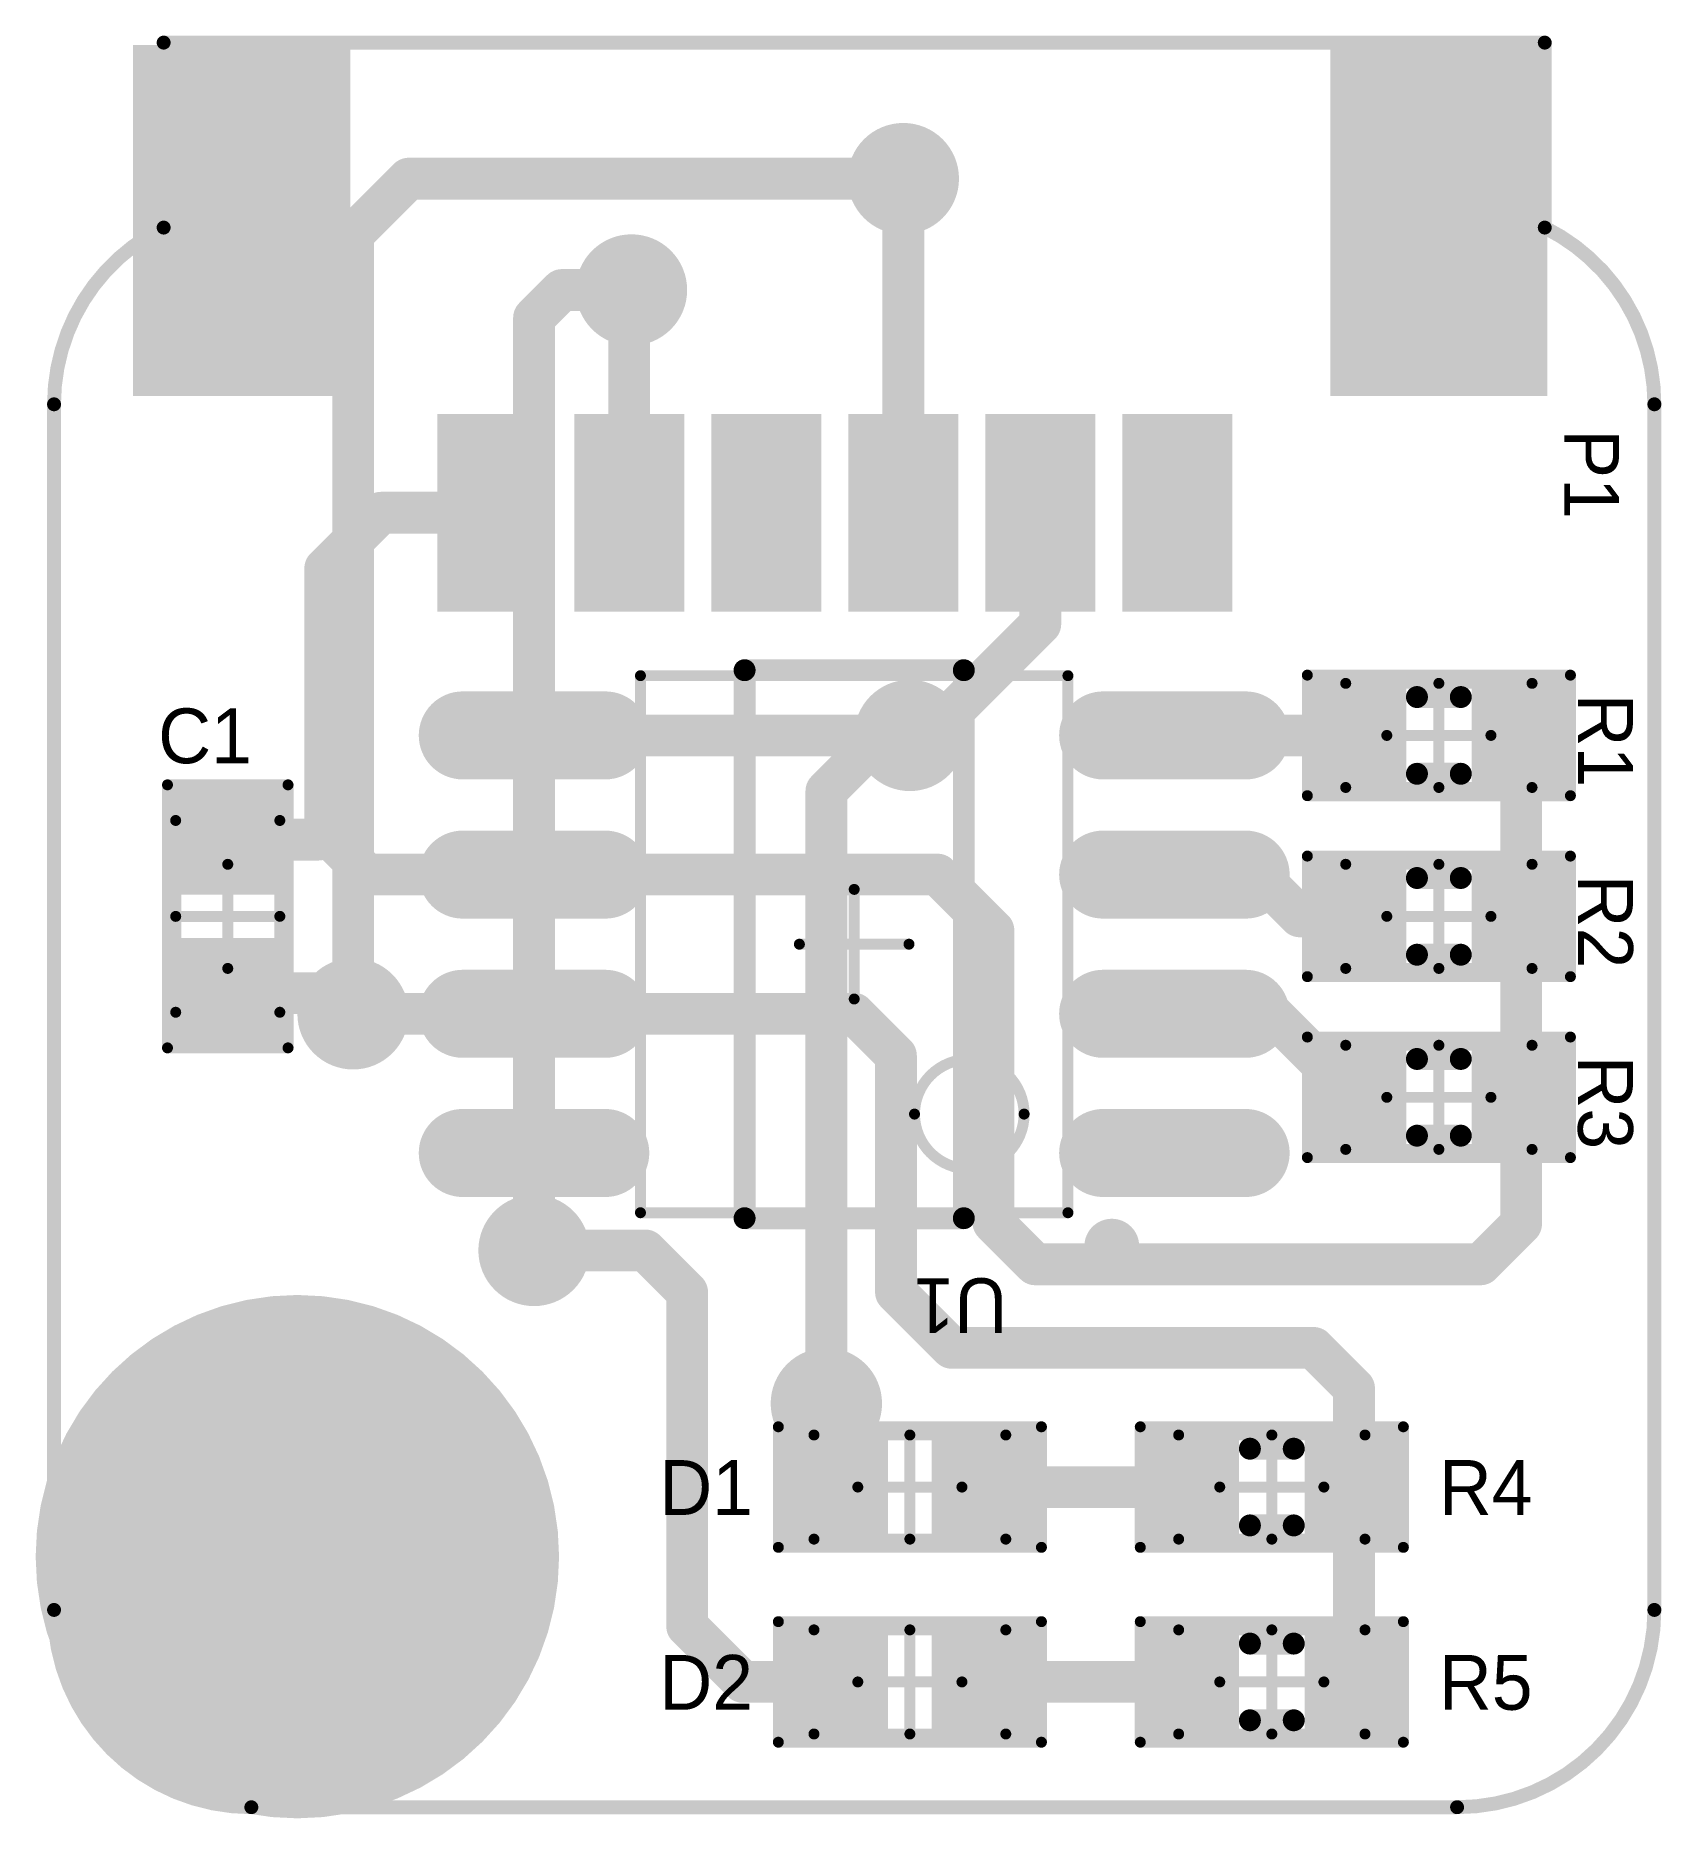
# Model space of a CAD drawing. Extents: x 0.706 to 1.29, y 0.996 to 1.636.
import ezdxf

# ---------------------------------------------------------------- set-up
doc = ezdxf.new("R2010")
doc.units = 0
doc.layers.get('0').update_dxf_attribs({"linetype": 'CONTINUOUS'})
for name, color, linetype in [('BOTTOMLAYER', 5, 'CONTINUOUS'), ('BOTTOMSOLDER', 6, 'CONTINUOUS'), ('MECHANICAL1', 6, 'CONTINUOUS'), ('MECHANICAL13', 56, 'CONTINUOUS'), ('MECHANICAL15', 56, 'CONTINUOUS'), ('MULTILAYER', 9, 'CONTINUOUS'), ('TOPLAYER', 1, 'CONTINUOUS'), ('TOPOVERLAY', 2, 'CONTINUOUS'), ('TOPPASTE', 8, 'CONTINUOUS'), ('TOPSOLDER', 216, 'CONTINUOUS')]:
    doc.layers.add(name, color=color, linetype=linetype)

msp = doc.modelspace()

# ---------------------------------------------------------------- texts
at = {"layer": 'TOPOVERLAY'}
for s, rotation, p in [('P1', 269.9999999999763, (1.255, 1.495)), ('R1', 269.9999999999763, (1.26, 1.4)), ('C1', 359.9999999998294, (0.75, 1.375)), ('R2', 269.9999999999763, (1.26, 1.335)), ('R3', 269.9999999999763, (1.26, 1.27)), ('U1', 179.9999999999147, (1.055, 1.19)), ('D1', 359.9999999998294, (0.93, 1.105)), ('R4', 359.9999999998294, (1.21, 1.105)), ('D2', 359.9999999998294, (0.93, 1.035)), ('R5', 359.9999999998294, (1.21, 1.035))]:
    msp.add_text(s, height=0.019685, rotation=rotation, dxfattribs=at).set_placement(p)

# ---------------------------------------------------------------- blocks, each defined once
blk = doc.blocks.new('J1_0603_1')
at = {"layer": 'MECHANICAL13', "const_width": 0.003937}
for points in [[(-0.0334645, 0.0187009), (0.0334646, 0.0187009)], [(-0.0334645, -0.0187007), (-0.0334645, 0.0187009)], [(0.0334646, -0.0187007), (0.0334646, 0.0187009)], [(-0.0334645, -0.0187007), (0.0334646, -0.0187007)]]:
    blk.add_lwpolyline(points, dxfattribs=at)
at = {"layer": 'MECHANICAL13', "const_width": 0.0019685}
for points in [[(-0.0344487, 0.0187009, 1), (-0.0324803, 0.0187009, 1)], [(-0.0344487, 0.0187009, 1), (-0.0324803, 0.0187009, 1)], [(0.0324804, 0.0187009, 1), (0.0344488, 0.0187009, 1)], [(0.0324804, 0.0187009, 1), (0.0344488, 0.0187009, 1)], [(-0.0344487, -0.0187007, 1), (-0.0324803, -0.0187007, 1)], [(-0.0344487, -0.0187007, 1), (-0.0324803, -0.0187007, 1)], [(0.0324804, -0.0187007, 1), (0.0344488, -0.0187007, 1)], [(0.0324804, -0.0187007, 1), (0.0344488, -0.0187007, 1)]]:
    blk.add_lwpolyline(points, format="xyb", close=True, dxfattribs=at)
at = {"layer": 'MECHANICAL15', "const_width": 0.003937}
for points in [[(-0.047244, 0.0216536), (0.0472442, 0.0216536)], [(-0.047244, -0.0216535), (-0.047244, 0.0216536)], [(1e-07, -0.0187007), (1e-07, 0.0187009)], [(0.0472442, -0.0216535), (0.0472442, 0.0216536)], [(-0.0187007, 1e-07), (0.0187008, 1e-07)], [(-0.047244, -0.0216535), (0.0472442, -0.0216535)]]:
    blk.add_lwpolyline(points, dxfattribs=at)
at = {"layer": 'MECHANICAL15', "const_width": 0.0019685}
for points in [[(-0.0482282, 0.0216536, 1), (-0.0462598, 0.0216536, 1)], [(-0.0482282, 0.0216536, 1), (-0.0462598, 0.0216536, 1)], [(-0.0009841, 0.0187009, 1), (0.0009843, 0.0187009, 1)], [(0.04626, 0.0216536, 1), (0.0482284, 0.0216536, 1)], [(0.04626, 0.0216536, 1), (0.0482284, 0.0216536, 1)], [(-0.0196849, 1e-07, 1), (-0.0177165, 1e-07, 1)], [(0.0177166, 1e-07, 1), (0.019685, 1e-07, 1)], [(-0.0009841, -0.0187007, 1), (0.0009843, -0.0187007, 1)], [(-0.0482282, -0.0216535, 1), (-0.0462598, -0.0216535, 1)], [(-0.0482282, -0.0216535, 1), (-0.0462598, -0.0216535, 1)], [(0.04626, -0.0216535, 1), (0.0482284, -0.0216535, 1)], [(0.04626, -0.0216535, 1), (0.0482284, -0.0216535, 1)]]:
    blk.add_lwpolyline(points, format="xyb", close=True, dxfattribs=at)
at = {"layer": 'TOPLAYER'}
for points in [[(-0.015748, -0.0177164), (-0.015748, 0.0177166), (-0.043307, -0.0177164), (-0.043307, 0.0177166)], [(0.0433071, -0.0177164), (0.0433071, 0.0177166), (0.0157481, -0.0177164), (0.0157481, 0.0177166)]]:
    blk.add_solid(points, dxfattribs=at)
at = {"layer": 'TOPOVERLAY', "const_width": 0.007874}
for points in [[(-0.007874, 0.0137796), (0.0078741, 0.0137796)], [(-0.007874, -0.0137795), (0.0078741, -0.0137795)]]:
    blk.add_lwpolyline(points, dxfattribs=at)
at = {"layer": 'TOPOVERLAY', "const_width": 0.003937}
for points in [[(-0.0098425, 0.0137796, 1), (-0.0059055, 0.0137796, 1)], [(0.0059056, 0.0137796, 1), (0.0098426, 0.0137796, 1)], [(-0.0098425, -0.0137795, 1), (-0.0059055, -0.0137795, 1)], [(0.0059056, -0.0137795, 1), (0.0098426, -0.0137795, 1)]]:
    blk.add_lwpolyline(points, format="xyb", close=True, dxfattribs=at)
at = {"layer": 'TOPPASTE'}
for points in [[(-0.015748, -0.0177164), (-0.015748, 0.0177166), (-0.043307, -0.0177164), (-0.043307, 0.0177166)], [(0.0433071, -0.0177164), (0.0433071, 0.0177166), (0.0157481, -0.0177164), (0.0157481, 0.0177166)]]:
    blk.add_solid(points, dxfattribs=at)
at = {"layer": 'TOPSOLDER'}
for points in [[(-0.011748, -0.0217164), (-0.011748, 0.0217166), (-0.047307, -0.0217164), (-0.047307, 0.0217166)], [(0.0473071, -0.0217164), (0.0473071, 0.0217166), (0.0117481, -0.0217164), (0.0117481, 0.0217166)]]:
    blk.add_solid(points, dxfattribs=at)
blk = doc.blocks.new('J1_0603_2')
at = {"layer": 'MECHANICAL13', "const_width": 0.003937}
for points in [[(-0.0334645, 0.0187009), (0.0334646, 0.0187009)], [(-0.0334645, -0.0187007), (-0.0334645, 0.0187009)], [(0.0334646, -0.0187007), (0.0334646, 0.0187009)], [(-0.0334645, -0.0187007), (0.0334646, -0.0187007)]]:
    blk.add_lwpolyline(points, dxfattribs=at)
at = {"layer": 'MECHANICAL13', "const_width": 0.0019685}
for points in [[(-0.0344487, 0.0187009, 1), (-0.0324803, 0.0187009, 1)], [(-0.0344487, 0.0187009, 1), (-0.0324803, 0.0187009, 1)], [(0.0324804, 0.0187009, 1), (0.0344488, 0.0187009, 1)], [(0.0324804, 0.0187009, 1), (0.0344488, 0.0187009, 1)], [(-0.0344487, -0.0187007, 1), (-0.0324803, -0.0187007, 1)], [(-0.0344487, -0.0187007, 1), (-0.0324803, -0.0187007, 1)], [(0.0324804, -0.0187007, 1), (0.0344488, -0.0187007, 1)], [(0.0324804, -0.0187007, 1), (0.0344488, -0.0187007, 1)]]:
    blk.add_lwpolyline(points, format="xyb", close=True, dxfattribs=at)
at = {"layer": 'MECHANICAL15', "const_width": 0.003937}
for points in [[(-0.047244, 0.0216536), (0.0472442, 0.0216536)], [(-0.047244, -0.0216535), (-0.047244, 0.0216536)], [(1e-07, -0.0187007), (1e-07, 0.0187009)], [(0.0472442, -0.0216535), (0.0472442, 0.0216536)], [(-0.0187007, 1e-07), (0.0187008, 1e-07)], [(-0.047244, -0.0216535), (0.0472442, -0.0216535)]]:
    blk.add_lwpolyline(points, dxfattribs=at)
at = {"layer": 'MECHANICAL15', "const_width": 0.0019685}
for points in [[(-0.0482282, 0.0216536, 1), (-0.0462598, 0.0216536, 1)], [(-0.0482282, 0.0216536, 1), (-0.0462598, 0.0216536, 1)], [(-0.0009841, 0.0187009, 1), (0.0009843, 0.0187009, 1)], [(0.04626, 0.0216536, 1), (0.0482284, 0.0216536, 1)], [(0.04626, 0.0216536, 1), (0.0482284, 0.0216536, 1)], [(-0.0196849, 1e-07, 1), (-0.0177165, 1e-07, 1)], [(0.0177166, 1e-07, 1), (0.019685, 1e-07, 1)], [(-0.0009841, -0.0187007, 1), (0.0009843, -0.0187007, 1)], [(-0.0482282, -0.0216535, 1), (-0.0462598, -0.0216535, 1)], [(-0.0482282, -0.0216535, 1), (-0.0462598, -0.0216535, 1)], [(0.04626, -0.0216535, 1), (0.0482284, -0.0216535, 1)], [(0.04626, -0.0216535, 1), (0.0482284, -0.0216535, 1)]]:
    blk.add_lwpolyline(points, format="xyb", close=True, dxfattribs=at)
at = {"layer": 'TOPLAYER'}
for points in [[(-0.015748, -0.0177164), (-0.015748, 0.0177166), (-0.043307, -0.0177164), (-0.043307, 0.0177166)], [(0.0433071, -0.0177164), (0.0433071, 0.0177166), (0.0157481, -0.0177164), (0.0157481, 0.0177166)]]:
    blk.add_solid(points, dxfattribs=at)
at = {"layer": 'TOPOVERLAY', "const_width": 0.007874}
for points in [[(-0.007874, 0.0137796), (0.0078741, 0.0137796)], [(-0.007874, -0.0137795), (0.0078741, -0.0137795)]]:
    blk.add_lwpolyline(points, dxfattribs=at)
at = {"layer": 'TOPOVERLAY', "const_width": 0.003937}
for points in [[(-0.0098425, 0.0137796, 1), (-0.0059055, 0.0137796, 1)], [(0.0059056, 0.0137796, 1), (0.0098426, 0.0137796, 1)], [(-0.0098425, -0.0137795, 1), (-0.0059055, -0.0137795, 1)], [(0.0059056, -0.0137795, 1), (0.0098426, -0.0137795, 1)]]:
    blk.add_lwpolyline(points, format="xyb", close=True, dxfattribs=at)
at = {"layer": 'TOPPASTE'}
for points in [[(-0.015748, -0.0177164), (-0.015748, 0.0177166), (-0.043307, -0.0177164), (-0.043307, 0.0177166)], [(0.0433071, -0.0177164), (0.0433071, 0.0177166), (0.0157481, -0.0177164), (0.0157481, 0.0177166)]]:
    blk.add_solid(points, dxfattribs=at)
at = {"layer": 'TOPSOLDER'}
for points in [[(-0.011748, -0.0217164), (-0.011748, 0.0217166), (-0.047307, -0.0217164), (-0.047307, 0.0217166)], [(0.0473071, -0.0217164), (0.0473071, 0.0217166), (0.0117481, -0.0217164), (0.0117481, 0.0217166)]]:
    blk.add_solid(points, dxfattribs=at)
blk = doc.blocks.new('1608_0603__3')
at = {"layer": 'MECHANICAL13', "const_width": 0.003937}
for points in [[(-0.0344488, 0.0187009), (0.0344489, 0.0187009)], [(-0.0344488, -0.0187007), (-0.0344488, 0.0187009)], [(0.0344489, -0.0187007), (0.0344489, 0.0187009)], [(-0.0344488, -0.0187007), (0.0344489, -0.0187007)]]:
    blk.add_lwpolyline(points, dxfattribs=at)
at = {"layer": 'MECHANICAL13', "const_width": 0.0019685}
for points in [[(-0.035433, 0.0187009, 1), (-0.0334646, 0.0187009, 1)], [(-0.035433, 0.0187009, 1), (-0.0334646, 0.0187009, 1)], [(0.0334647, 0.0187009, 1), (0.0354331, 0.0187009, 1)], [(0.0334647, 0.0187009, 1), (0.0354331, 0.0187009, 1)], [(-0.035433, -0.0187007, 1), (-0.0334646, -0.0187007, 1)], [(-0.035433, -0.0187007, 1), (-0.0334646, -0.0187007, 1)], [(0.0334647, -0.0187007, 1), (0.0354331, -0.0187007, 1)], [(0.0334647, -0.0187007, 1), (0.0354331, -0.0187007, 1)]]:
    blk.add_lwpolyline(points, format="xyb", close=True, dxfattribs=at)
at = {"layer": 'MECHANICAL15', "const_width": 0.003937}
for points in [[(-0.047244, 0.0216536), (0.0472441, 0.0216536)], [(-0.047244, -0.0216535), (-0.047244, 0.0216536)], [(1e-07, -0.0187007), (1e-07, 0.0187009)], [(0.0472441, -0.0216535), (0.0472441, 0.0216536)], [(-0.0187007, 1e-07), (0.0187008, 1e-07)], [(-0.047244, -0.0216535), (0.0472441, -0.0216535)]]:
    blk.add_lwpolyline(points, dxfattribs=at)
at = {"layer": 'MECHANICAL15', "const_width": 0.0019685}
for points in [[(-0.0482282, 0.0216536, 1), (-0.0462598, 0.0216536, 1)], [(-0.0482282, 0.0216536, 1), (-0.0462598, 0.0216536, 1)], [(-0.0009841, 0.0187009, 1), (0.0009843, 0.0187009, 1)], [(0.0462599, 0.0216536, 1), (0.0482283, 0.0216536, 1)], [(0.0462599, 0.0216536, 1), (0.0482283, 0.0216536, 1)], [(-0.0196849, 1e-07, 1), (-0.0177165, 1e-07, 1)], [(0.0177166, 1e-07, 1), (0.019685, 1e-07, 1)], [(-0.0009841, -0.0187007, 1), (0.0009843, -0.0187007, 1)], [(-0.0482282, -0.0216535, 1), (-0.0462598, -0.0216535, 1)], [(-0.0482282, -0.0216535, 1), (-0.0462598, -0.0216535, 1)], [(0.0462599, -0.0216535, 1), (0.0482283, -0.0216535, 1)], [(0.0462599, -0.0216535, 1), (0.0482283, -0.0216535, 1)]]:
    blk.add_lwpolyline(points, format="xyb", close=True, dxfattribs=at)
at = {"layer": 'TOPLAYER'}
for points in [[(-0.011811, -0.0177164), (-0.011811, 0.0177166), (-0.043307, -0.0177164), (-0.043307, 0.0177166)], [(0.0433071, -0.0177164), (0.0433071, 0.0177166), (0.0118111, -0.0177164), (0.0118111, 0.0177166)]]:
    blk.add_solid(points, dxfattribs=at)
at = {"layer": 'TOPPASTE'}
for points in [[(-0.011811, -0.0177164), (-0.011811, 0.0177166), (-0.043307, -0.0177164), (-0.043307, 0.0177166)], [(0.0433071, -0.0177164), (0.0433071, 0.0177166), (0.0118111, -0.0177164), (0.0118111, 0.0177166)]]:
    blk.add_solid(points, dxfattribs=at)
at = {"layer": 'TOPSOLDER'}
for points in [[(-0.007811, -0.0217164), (-0.007811, 0.0217166), (-0.047307, -0.0217164), (-0.047307, 0.0217166)], [(0.0473071, -0.0217164), (0.0473071, 0.0217166), (0.0078111, -0.0217164), (0.0078111, 0.0217166)]]:
    blk.add_solid(points, dxfattribs=at)
blk = doc.blocks.new('1608_0603__4')
at = {"layer": 'MECHANICAL13', "const_width": 0.003937}
for points in [[(-0.0344488, 0.0187009), (0.0344489, 0.0187009)], [(-0.0344488, -0.0187007), (-0.0344488, 0.0187009)], [(0.0344489, -0.0187007), (0.0344489, 0.0187009)], [(-0.0344488, -0.0187007), (0.0344489, -0.0187007)]]:
    blk.add_lwpolyline(points, dxfattribs=at)
at = {"layer": 'MECHANICAL13', "const_width": 0.0019685}
for points in [[(-0.035433, 0.0187009, 1), (-0.0334646, 0.0187009, 1)], [(-0.035433, 0.0187009, 1), (-0.0334646, 0.0187009, 1)], [(0.0334647, 0.0187009, 1), (0.0354331, 0.0187009, 1)], [(0.0334647, 0.0187009, 1), (0.0354331, 0.0187009, 1)], [(-0.035433, -0.0187007, 1), (-0.0334646, -0.0187007, 1)], [(-0.035433, -0.0187007, 1), (-0.0334646, -0.0187007, 1)], [(0.0334647, -0.0187007, 1), (0.0354331, -0.0187007, 1)], [(0.0334647, -0.0187007, 1), (0.0354331, -0.0187007, 1)]]:
    blk.add_lwpolyline(points, format="xyb", close=True, dxfattribs=at)
at = {"layer": 'MECHANICAL15', "const_width": 0.003937}
for points in [[(-0.047244, 0.0216536), (0.0472441, 0.0216536)], [(-0.047244, -0.0216535), (-0.047244, 0.0216536)], [(1e-07, -0.0187007), (1e-07, 0.0187009)], [(0.0472441, -0.0216535), (0.0472441, 0.0216536)], [(-0.0187007, 1e-07), (0.0187008, 1e-07)], [(-0.047244, -0.0216535), (0.0472441, -0.0216535)]]:
    blk.add_lwpolyline(points, dxfattribs=at)
at = {"layer": 'MECHANICAL15', "const_width": 0.0019685}
for points in [[(-0.0482282, 0.0216536, 1), (-0.0462598, 0.0216536, 1)], [(-0.0482282, 0.0216536, 1), (-0.0462598, 0.0216536, 1)], [(-0.0009841, 0.0187009, 1), (0.0009843, 0.0187009, 1)], [(0.0462599, 0.0216536, 1), (0.0482283, 0.0216536, 1)], [(0.0462599, 0.0216536, 1), (0.0482283, 0.0216536, 1)], [(-0.0196849, 1e-07, 1), (-0.0177165, 1e-07, 1)], [(0.0177166, 1e-07, 1), (0.019685, 1e-07, 1)], [(-0.0009841, -0.0187007, 1), (0.0009843, -0.0187007, 1)], [(-0.0482282, -0.0216535, 1), (-0.0462598, -0.0216535, 1)], [(-0.0482282, -0.0216535, 1), (-0.0462598, -0.0216535, 1)], [(0.0462599, -0.0216535, 1), (0.0482283, -0.0216535, 1)], [(0.0462599, -0.0216535, 1), (0.0482283, -0.0216535, 1)]]:
    blk.add_lwpolyline(points, format="xyb", close=True, dxfattribs=at)
at = {"layer": 'TOPLAYER'}
for points in [[(-0.011811, -0.0177164), (-0.011811, 0.0177166), (-0.043307, -0.0177164), (-0.043307, 0.0177166)], [(0.0433071, -0.0177164), (0.0433071, 0.0177166), (0.0118111, -0.0177164), (0.0118111, 0.0177166)]]:
    blk.add_solid(points, dxfattribs=at)
at = {"layer": 'TOPPASTE'}
for points in [[(-0.011811, -0.0177164), (-0.011811, 0.0177166), (-0.043307, -0.0177164), (-0.043307, 0.0177166)], [(0.0433071, -0.0177164), (0.0433071, 0.0177166), (0.0118111, -0.0177164), (0.0118111, 0.0177166)]]:
    blk.add_solid(points, dxfattribs=at)
at = {"layer": 'TOPSOLDER'}
for points in [[(-0.007811, -0.0217164), (-0.007811, 0.0217166), (-0.047307, -0.0217164), (-0.047307, 0.0217166)], [(0.0473071, -0.0217164), (0.0473071, 0.0217166), (0.0078111, -0.0217164), (0.0078111, 0.0217166)]]:
    blk.add_solid(points, dxfattribs=at)
blk = doc.blocks.new('J1_0603_5')
at = {"layer": 'MECHANICAL13', "const_width": 0.003937}
for points in [[(0.0334646, 0.0187009), (-0.0334645, 0.0187009)], [(-0.0334645, 0.0187009), (-0.0334645, -0.0187007)], [(0.0334646, 0.0187009), (0.0334646, -0.0187007)], [(0.0334646, -0.0187007), (-0.0334645, -0.0187007)]]:
    blk.add_lwpolyline(points, dxfattribs=at)
at = {"layer": 'MECHANICAL13', "const_width": 0.0019685}
for points in [[(-0.0344487, 0.0187009, 1), (-0.0324803, 0.0187009, 1)], [(-0.0344487, 0.0187009, 1), (-0.0324803, 0.0187009, 1)], [(0.0324804, 0.0187009, 1), (0.0344488, 0.0187009, 1)], [(0.0324804, 0.0187009, 1), (0.0344488, 0.0187009, 1)], [(-0.0344487, -0.0187007, 1), (-0.0324803, -0.0187007, 1)], [(-0.0344487, -0.0187007, 1), (-0.0324803, -0.0187007, 1)], [(0.0324804, -0.0187007, 1), (0.0344488, -0.0187007, 1)], [(0.0324804, -0.0187007, 1), (0.0344488, -0.0187007, 1)]]:
    blk.add_lwpolyline(points, format="xyb", close=True, dxfattribs=at)
at = {"layer": 'MECHANICAL15', "const_width": 0.003937}
for points in [[(0.0472442, 0.0216536), (-0.047244, 0.0216536)], [(-0.047244, 0.0216536), (-0.047244, -0.0216535)], [(1e-07, 0.0187009), (1e-07, -0.0187007)], [(0.0472442, 0.0216536), (0.0472442, -0.0216535)], [(0.0187008, 1e-07), (-0.0187007, 1e-07)], [(0.0472442, -0.0216535), (-0.047244, -0.0216535)]]:
    blk.add_lwpolyline(points, dxfattribs=at)
at = {"layer": 'MECHANICAL15', "const_width": 0.0019685}
for points in [[(-0.0482282, 0.0216536, 1), (-0.0462598, 0.0216536, 1)], [(-0.0482282, 0.0216536, 1), (-0.0462598, 0.0216536, 1)], [(-0.0009841, 0.0187009, 1), (0.0009843, 0.0187009, 1)], [(0.04626, 0.0216536, 1), (0.0482284, 0.0216536, 1)], [(0.04626, 0.0216536, 1), (0.0482284, 0.0216536, 1)], [(-0.0196849, 1e-07, 1), (-0.0177165, 1e-07, 1)], [(0.0177166, 1e-07, 1), (0.019685, 1e-07, 1)], [(-0.0009841, -0.0187007, 1), (0.0009843, -0.0187007, 1)], [(-0.0482282, -0.0216535, 1), (-0.0462598, -0.0216535, 1)], [(-0.0482282, -0.0216535, 1), (-0.0462598, -0.0216535, 1)], [(0.04626, -0.0216535, 1), (0.0482284, -0.0216535, 1)], [(0.04626, -0.0216535, 1), (0.0482284, -0.0216535, 1)]]:
    blk.add_lwpolyline(points, format="xyb", close=True, dxfattribs=at)
at = {"layer": 'TOPLAYER'}
for points in [[(-0.015748, -0.0177164), (-0.015748, 0.0177166), (-0.043307, -0.0177164), (-0.043307, 0.0177166)], [(0.0433071, -0.0177164), (0.0433071, 0.0177166), (0.0157481, -0.0177164), (0.0157481, 0.0177166)]]:
    blk.add_solid(points, dxfattribs=at)
at = {"layer": 'TOPOVERLAY', "const_width": 0.007874}
for points in [[(0.0078741, 0.0137796), (-0.007874, 0.0137796)], [(0.0078741, -0.0137795), (-0.007874, -0.0137795)]]:
    blk.add_lwpolyline(points, dxfattribs=at)
at = {"layer": 'TOPOVERLAY', "const_width": 0.003937}
for points in [[(-0.0098425, 0.0137796, 1), (-0.0059055, 0.0137796, 1)], [(0.0059056, 0.0137796, 1), (0.0098426, 0.0137796, 1)], [(-0.0098425, -0.0137795, 1), (-0.0059055, -0.0137795, 1)], [(0.0059056, -0.0137795, 1), (0.0098426, -0.0137795, 1)]]:
    blk.add_lwpolyline(points, format="xyb", close=True, dxfattribs=at)
at = {"layer": 'TOPPASTE'}
for points in [[(-0.015748, -0.0177164), (-0.015748, 0.0177166), (-0.043307, -0.0177164), (-0.043307, 0.0177166)], [(0.0433071, -0.0177164), (0.0433071, 0.0177166), (0.0157481, -0.0177164), (0.0157481, 0.0177166)]]:
    blk.add_solid(points, dxfattribs=at)
at = {"layer": 'TOPSOLDER'}
for points in [[(-0.011748, -0.0217164), (-0.011748, 0.0217166), (-0.047307, -0.0217164), (-0.047307, 0.0217166)], [(0.0473071, -0.0217164), (0.0473071, 0.0217166), (0.0117481, -0.0217164), (0.0117481, 0.0217166)]]:
    blk.add_solid(points, dxfattribs=at)
blk = doc.blocks.new('J1_0603_6')
at = {"layer": 'MECHANICAL13', "const_width": 0.003937}
for points in [[(0.0334646, 0.0187009), (-0.0334645, 0.0187009)], [(-0.0334645, 0.0187009), (-0.0334645, -0.0187007)], [(0.0334646, 0.0187009), (0.0334646, -0.0187007)], [(0.0334646, -0.0187007), (-0.0334645, -0.0187007)]]:
    blk.add_lwpolyline(points, dxfattribs=at)
at = {"layer": 'MECHANICAL13', "const_width": 0.0019685}
for points in [[(-0.0344487, 0.0187009, 1), (-0.0324803, 0.0187009, 1)], [(-0.0344487, 0.0187009, 1), (-0.0324803, 0.0187009, 1)], [(0.0324804, 0.0187009, 1), (0.0344488, 0.0187009, 1)], [(0.0324804, 0.0187009, 1), (0.0344488, 0.0187009, 1)], [(-0.0344487, -0.0187007, 1), (-0.0324803, -0.0187007, 1)], [(-0.0344487, -0.0187007, 1), (-0.0324803, -0.0187007, 1)], [(0.0324804, -0.0187007, 1), (0.0344488, -0.0187007, 1)], [(0.0324804, -0.0187007, 1), (0.0344488, -0.0187007, 1)]]:
    blk.add_lwpolyline(points, format="xyb", close=True, dxfattribs=at)
at = {"layer": 'MECHANICAL15', "const_width": 0.003937}
for points in [[(0.0472442, 0.0216536), (-0.047244, 0.0216536)], [(-0.047244, 0.0216536), (-0.047244, -0.0216535)], [(1e-07, 0.0187009), (1e-07, -0.0187007)], [(0.0472442, 0.0216536), (0.0472442, -0.0216535)], [(0.0187008, 1e-07), (-0.0187007, 1e-07)], [(0.0472442, -0.0216535), (-0.047244, -0.0216535)]]:
    blk.add_lwpolyline(points, dxfattribs=at)
at = {"layer": 'MECHANICAL15', "const_width": 0.0019685}
for points in [[(-0.0482282, 0.0216536, 1), (-0.0462598, 0.0216536, 1)], [(-0.0482282, 0.0216536, 1), (-0.0462598, 0.0216536, 1)], [(-0.0009841, 0.0187009, 1), (0.0009843, 0.0187009, 1)], [(0.04626, 0.0216536, 1), (0.0482284, 0.0216536, 1)], [(0.04626, 0.0216536, 1), (0.0482284, 0.0216536, 1)], [(-0.0196849, 1e-07, 1), (-0.0177165, 1e-07, 1)], [(0.0177166, 1e-07, 1), (0.019685, 1e-07, 1)], [(-0.0009841, -0.0187007, 1), (0.0009843, -0.0187007, 1)], [(-0.0482282, -0.0216535, 1), (-0.0462598, -0.0216535, 1)], [(-0.0482282, -0.0216535, 1), (-0.0462598, -0.0216535, 1)], [(0.04626, -0.0216535, 1), (0.0482284, -0.0216535, 1)], [(0.04626, -0.0216535, 1), (0.0482284, -0.0216535, 1)]]:
    blk.add_lwpolyline(points, format="xyb", close=True, dxfattribs=at)
at = {"layer": 'TOPLAYER'}
for points in [[(-0.015748, -0.0177164), (-0.015748, 0.0177166), (-0.043307, -0.0177164), (-0.043307, 0.0177166)], [(0.0433071, -0.0177164), (0.0433071, 0.0177166), (0.0157481, -0.0177164), (0.0157481, 0.0177166)]]:
    blk.add_solid(points, dxfattribs=at)
at = {"layer": 'TOPOVERLAY', "const_width": 0.007874}
for points in [[(0.0078741, 0.0137796), (-0.007874, 0.0137796)], [(0.0078741, -0.0137795), (-0.007874, -0.0137795)]]:
    blk.add_lwpolyline(points, dxfattribs=at)
at = {"layer": 'TOPOVERLAY', "const_width": 0.003937}
for points in [[(-0.0098425, 0.0137796, 1), (-0.0059055, 0.0137796, 1)], [(0.0059056, 0.0137796, 1), (0.0098426, 0.0137796, 1)], [(-0.0098425, -0.0137795, 1), (-0.0059055, -0.0137795, 1)], [(0.0059056, -0.0137795, 1), (0.0098426, -0.0137795, 1)]]:
    blk.add_lwpolyline(points, format="xyb", close=True, dxfattribs=at)
at = {"layer": 'TOPPASTE'}
for points in [[(-0.015748, -0.0177164), (-0.015748, 0.0177166), (-0.043307, -0.0177164), (-0.043307, 0.0177166)], [(0.0433071, -0.0177164), (0.0433071, 0.0177166), (0.0157481, -0.0177164), (0.0157481, 0.0177166)]]:
    blk.add_solid(points, dxfattribs=at)
at = {"layer": 'TOPSOLDER'}
for points in [[(-0.011748, -0.0217164), (-0.011748, 0.0217166), (-0.047307, -0.0217164), (-0.047307, 0.0217166)], [(0.0473071, -0.0217164), (0.0473071, 0.0217166), (0.0117481, -0.0217164), (0.0117481, 0.0217166)]]:
    blk.add_solid(points, dxfattribs=at)
blk = doc.blocks.new('J1_0603_7')
at = {"layer": 'MECHANICAL13', "const_width": 0.003937}
for points in [[(0.0334646, 0.0187009), (-0.0334645, 0.0187009)], [(-0.0334645, 0.0187009), (-0.0334645, -0.0187007)], [(0.0334646, 0.0187009), (0.0334646, -0.0187007)], [(0.0334646, -0.0187007), (-0.0334645, -0.0187007)]]:
    blk.add_lwpolyline(points, dxfattribs=at)
at = {"layer": 'MECHANICAL13', "const_width": 0.0019685}
for points in [[(-0.0344487, 0.0187009, 1), (-0.0324803, 0.0187009, 1)], [(-0.0344487, 0.0187009, 1), (-0.0324803, 0.0187009, 1)], [(0.0324804, 0.0187009, 1), (0.0344488, 0.0187009, 1)], [(0.0324804, 0.0187009, 1), (0.0344488, 0.0187009, 1)], [(-0.0344487, -0.0187007, 1), (-0.0324803, -0.0187007, 1)], [(-0.0344487, -0.0187007, 1), (-0.0324803, -0.0187007, 1)], [(0.0324804, -0.0187007, 1), (0.0344488, -0.0187007, 1)], [(0.0324804, -0.0187007, 1), (0.0344488, -0.0187007, 1)]]:
    blk.add_lwpolyline(points, format="xyb", close=True, dxfattribs=at)
at = {"layer": 'MECHANICAL15', "const_width": 0.003937}
for points in [[(0.0472442, 0.0216536), (-0.047244, 0.0216536)], [(-0.047244, 0.0216536), (-0.047244, -0.0216535)], [(1e-07, 0.0187009), (1e-07, -0.0187007)], [(0.0472442, 0.0216536), (0.0472442, -0.0216535)], [(0.0187008, 1e-07), (-0.0187007, 1e-07)], [(0.0472442, -0.0216535), (-0.047244, -0.0216535)]]:
    blk.add_lwpolyline(points, dxfattribs=at)
at = {"layer": 'MECHANICAL15', "const_width": 0.0019685}
for points in [[(-0.0482282, 0.0216536, 1), (-0.0462598, 0.0216536, 1)], [(-0.0482282, 0.0216536, 1), (-0.0462598, 0.0216536, 1)], [(-0.0009841, 0.0187009, 1), (0.0009843, 0.0187009, 1)], [(0.04626, 0.0216536, 1), (0.0482284, 0.0216536, 1)], [(0.04626, 0.0216536, 1), (0.0482284, 0.0216536, 1)], [(-0.0196849, 1e-07, 1), (-0.0177165, 1e-07, 1)], [(0.0177166, 1e-07, 1), (0.019685, 1e-07, 1)], [(-0.0009841, -0.0187007, 1), (0.0009843, -0.0187007, 1)], [(-0.0482282, -0.0216535, 1), (-0.0462598, -0.0216535, 1)], [(-0.0482282, -0.0216535, 1), (-0.0462598, -0.0216535, 1)], [(0.04626, -0.0216535, 1), (0.0482284, -0.0216535, 1)], [(0.04626, -0.0216535, 1), (0.0482284, -0.0216535, 1)]]:
    blk.add_lwpolyline(points, format="xyb", close=True, dxfattribs=at)
at = {"layer": 'TOPLAYER'}
for points in [[(-0.015748, -0.0177164), (-0.015748, 0.0177166), (-0.043307, -0.0177164), (-0.043307, 0.0177166)], [(0.0433071, -0.0177164), (0.0433071, 0.0177166), (0.0157481, -0.0177164), (0.0157481, 0.0177166)]]:
    blk.add_solid(points, dxfattribs=at)
at = {"layer": 'TOPOVERLAY', "const_width": 0.007874}
for points in [[(0.0078741, 0.0137796), (-0.007874, 0.0137796)], [(0.0078741, -0.0137795), (-0.007874, -0.0137795)]]:
    blk.add_lwpolyline(points, dxfattribs=at)
at = {"layer": 'TOPOVERLAY', "const_width": 0.003937}
for points in [[(-0.0098425, 0.0137796, 1), (-0.0059055, 0.0137796, 1)], [(0.0059056, 0.0137796, 1), (0.0098426, 0.0137796, 1)], [(-0.0098425, -0.0137795, 1), (-0.0059055, -0.0137795, 1)], [(0.0059056, -0.0137795, 1), (0.0098426, -0.0137795, 1)]]:
    blk.add_lwpolyline(points, format="xyb", close=True, dxfattribs=at)
at = {"layer": 'TOPPASTE'}
for points in [[(-0.015748, -0.0177164), (-0.015748, 0.0177166), (-0.043307, -0.0177164), (-0.043307, 0.0177166)], [(0.0433071, -0.0177164), (0.0433071, 0.0177166), (0.0157481, -0.0177164), (0.0157481, 0.0177166)]]:
    blk.add_solid(points, dxfattribs=at)
at = {"layer": 'TOPSOLDER'}
for points in [[(-0.011748, -0.0217164), (-0.011748, 0.0217166), (-0.047307, -0.0217164), (-0.047307, 0.0217166)], [(0.0473071, -0.0217164), (0.0473071, 0.0217166), (0.0117481, -0.0217164), (0.0117481, 0.0217166)]]:
    blk.add_solid(points, dxfattribs=at)
blk = doc.blocks.new('1608_0603__8')
at = {"layer": 'MECHANICAL13', "const_width": 0.003937}
for points in [[(-0.0344488, 0.0187009), (0.0344489, 0.0187009)], [(-0.0344488, 0.0187009), (-0.0344488, -0.0187007)], [(0.0344489, 0.0187009), (0.0344489, -0.0187007)], [(-0.0344488, -0.0187007), (0.0344489, -0.0187007)]]:
    blk.add_lwpolyline(points, dxfattribs=at)
at = {"layer": 'MECHANICAL13', "const_width": 0.0019685}
for points in [[(-0.035433, 0.0187009, 1), (-0.0334646, 0.0187009, 1)], [(-0.035433, 0.0187009, 1), (-0.0334646, 0.0187009, 1)], [(0.0334647, 0.0187009, 1), (0.0354331, 0.0187009, 1)], [(0.0334647, 0.0187009, 1), (0.0354331, 0.0187009, 1)], [(-0.035433, -0.0187007, 1), (-0.0334646, -0.0187007, 1)], [(-0.035433, -0.0187007, 1), (-0.0334646, -0.0187007, 1)], [(0.0334647, -0.0187007, 1), (0.0354331, -0.0187007, 1)], [(0.0334647, -0.0187007, 1), (0.0354331, -0.0187007, 1)]]:
    blk.add_lwpolyline(points, format="xyb", close=True, dxfattribs=at)
at = {"layer": 'MECHANICAL15', "const_width": 0.003937}
for points in [[(-0.047244, 0.0216536), (0.0472441, 0.0216536)], [(-0.047244, 0.0216536), (-0.047244, -0.0216535)], [(1e-07, 0.0187009), (1e-07, -0.0187007)], [(0.0472441, 0.0216536), (0.0472441, -0.0216535)], [(-0.0187007, 1e-07), (0.0187008, 1e-07)], [(-0.047244, -0.0216535), (0.0472441, -0.0216535)]]:
    blk.add_lwpolyline(points, dxfattribs=at)
at = {"layer": 'MECHANICAL15', "const_width": 0.0019685}
for points in [[(-0.0482282, 0.0216536, 1), (-0.0462598, 0.0216536, 1)], [(-0.0482282, 0.0216536, 1), (-0.0462598, 0.0216536, 1)], [(-0.0009841, 0.0187009, 1), (0.0009843, 0.0187009, 1)], [(0.0462599, 0.0216536, 1), (0.0482283, 0.0216536, 1)], [(0.0462599, 0.0216536, 1), (0.0482283, 0.0216536, 1)], [(-0.0196849, 1e-07, 1), (-0.0177165, 1e-07, 1)], [(0.0177166, 1e-07, 1), (0.019685, 1e-07, 1)], [(-0.0009841, -0.0187007, 1), (0.0009843, -0.0187007, 1)], [(-0.0482282, -0.0216535, 1), (-0.0462598, -0.0216535, 1)], [(-0.0482282, -0.0216535, 1), (-0.0462598, -0.0216535, 1)], [(0.0462599, -0.0216535, 1), (0.0482283, -0.0216535, 1)], [(0.0462599, -0.0216535, 1), (0.0482283, -0.0216535, 1)]]:
    blk.add_lwpolyline(points, format="xyb", close=True, dxfattribs=at)
at = {"layer": 'TOPLAYER'}
for points in [[(-0.011811, -0.0177164), (-0.011811, 0.0177166), (-0.043307, -0.0177164), (-0.043307, 0.0177166)], [(0.0433071, -0.0177164), (0.0433071, 0.0177166), (0.0118111, -0.0177164), (0.0118111, 0.0177166)]]:
    blk.add_solid(points, dxfattribs=at)
at = {"layer": 'TOPPASTE'}
for points in [[(-0.011811, -0.0177164), (-0.011811, 0.0177166), (-0.043307, -0.0177164), (-0.043307, 0.0177166)], [(0.0433071, -0.0177164), (0.0433071, 0.0177166), (0.0118111, -0.0177164), (0.0118111, 0.0177166)]]:
    blk.add_solid(points, dxfattribs=at)
at = {"layer": 'TOPSOLDER'}
for points in [[(-0.007811, -0.0217164), (-0.007811, 0.0217166), (-0.047307, -0.0217164), (-0.047307, 0.0217166)], [(0.0473071, -0.0217164), (0.0473071, 0.0217166), (0.0078111, -0.0217164), (0.0078111, 0.0217166)]]:
    blk.add_solid(points, dxfattribs=at)
blk = doc.blocks.new('M_____P___B_____6_R_____S8')
at = {"layer": 'TOPLAYER'}
for points in [[(-0.125, 0.0459449), (-0.055, 0.0459449), (-0.125, 0.1640551), (-0.055, 0.1640551)], [(0.305, 0.0459449), (0.375, 0.0459449), (0.305, 0.1640551), (0.375, 0.1640551)], [(-0.015748, -0.031496), (0.015748, -0.031496), (-0.015748, 0.031496), (0.015748, 0.031496)], [(0.0334646, -0.031496), (0.0649606, -0.031496), (0.0334646, 0.031496), (0.0649606, 0.031496)], [(0.0826772, -0.031496), (0.1141732, -0.031496), (0.0826772, 0.031496), (0.1141732, 0.031496)], [(0.1318898, -0.031496), (0.1633858, -0.031496), (0.1318898, 0.031496), (0.1633858, 0.031496)], [(0.1811024, -0.031496), (0.2125984, -0.031496), (0.1811024, 0.031496), (0.2125984, 0.031496)], [(0.230315, -0.031496), (0.261811, -0.031496), (0.230315, 0.031496), (0.261811, 0.031496)]]:
    blk.add_solid(points, dxfattribs=at)
at = {"layer": 'TOPPASTE'}
for points in [[(-0.125, 0.0459449), (-0.055, 0.0459449), (-0.125, 0.1640551), (-0.055, 0.1640551)], [(0.305, 0.0459449), (0.375, 0.0459449), (0.305, 0.1640551), (0.375, 0.1640551)], [(-0.015748, -0.031496), (0.015748, -0.031496), (-0.015748, 0.031496), (0.015748, 0.031496)], [(0.0334646, -0.031496), (0.0649606, -0.031496), (0.0334646, 0.031496), (0.0649606, 0.031496)], [(0.0826772, -0.031496), (0.1141732, -0.031496), (0.0826772, 0.031496), (0.1141732, 0.031496)], [(0.1318898, -0.031496), (0.1633858, -0.031496), (0.1318898, 0.031496), (0.1633858, 0.031496)], [(0.1811024, -0.031496), (0.2125984, -0.031496), (0.1811024, 0.031496), (0.2125984, 0.031496)], [(0.230315, -0.031496), (0.261811, -0.031496), (0.230315, 0.031496), (0.261811, 0.031496)]]:
    blk.add_solid(points, dxfattribs=at)
at = {"layer": 'TOPSOLDER'}
for points in [[(-0.129, 0.0419449), (-0.051, 0.0419449), (-0.129, 0.1680551), (-0.051, 0.1680551)], [(0.301, 0.0419449), (0.379, 0.0419449), (0.301, 0.1680551), (0.379, 0.1680551)], [(-0.019748, -0.035496), (0.019748, -0.035496), (-0.019748, 0.035496), (0.019748, 0.035496)], [(0.0294646, -0.035496), (0.0689606, -0.035496), (0.0294646, 0.035496), (0.0689606, 0.035496)], [(0.0786772, -0.035496), (0.1181732, -0.035496), (0.0786772, 0.035496), (0.1181732, 0.035496)], [(0.1278898, -0.035496), (0.1673858, -0.035496), (0.1278898, 0.035496), (0.1673858, 0.035496)], [(0.1771024, -0.035496), (0.2165984, -0.035496), (0.1771024, 0.035496), (0.2165984, 0.035496)], [(0.226315, -0.035496), (0.265811, -0.035496), (0.226315, 0.035496), (0.265811, 0.035496)]]:
    blk.add_solid(points, dxfattribs=at)
blk = doc.blocks.new('SO_8_10')
at = {"layer": 'MECHANICAL13', "const_width": 0.003937}
for points in [[(0.076772, 0.0964572), (-0.076772, 0.0964572)], [(-0.076772, 0.0964572), (-0.076772, -0.0964568)], [(0.076772, 0.0964572), (0.076772, -0.0964568)], [(0.076772, -0.0964568), (-0.076772, -0.0964568)]]:
    blk.add_lwpolyline(points, dxfattribs=at)
at = {"layer": 'MECHANICAL13'}
for points, const_width in [([(-0.0777562, 0.0964572, 1), (-0.0757878, 0.0964572, 1)], 0.0019685), ([(-0.0777562, 0.0964572, 1), (-0.0757878, 0.0964572, 1)], 0.0019685), ([(0.0757878, 0.0964572, 1), (0.0777562, 0.0964572, 1)], 0.0019685), ([(0.0757878, 0.0964572, 1), (0.0777562, 0.0964572, 1)], 0.0019685), ([(-0.0216536, 0.0610236, 1), (-0.0610236, 0.0610236, 1)], 0.003937), ([(-0.0620078, 0.0610236, 1), (-0.0600394, 0.0610236, 1)], 0.0019685), ([(-0.0226378, 0.0610236, 1), (-0.0206694, 0.0610236, 1)], 0.0019685), ([(-0.0777562, -0.0964568, 1), (-0.0757878, -0.0964568, 1)], 0.0019685), ([(-0.0777562, -0.0964568, 1), (-0.0757878, -0.0964568, 1)], 0.0019685), ([(0.0757878, -0.0964568, 1), (0.0777562, -0.0964568, 1)], 0.0019685), ([(0.0757878, -0.0964568, 1), (0.0777562, -0.0964568, 1)], 0.0019685)]:
    blk.add_lwpolyline(points, format="xyb", close=True, dxfattribs=dict(at, const_width=const_width))
at = {"layer": 'MECHANICAL15', "const_width": 0.003937}
for points in [[(0, 0.0196852), (0, -0.0196848)], [(0.019686, -8e-07), (-0.019686, -8e-07)]]:
    blk.add_lwpolyline(points, dxfattribs=at)
at = {"layer": 'MECHANICAL15', "const_width": 0.0019685}
for points in [[(-0.0009842, 0.0196852, 1), (0.0009842, 0.0196852, 1)], [(-0.0206702, -8e-07, 1), (-0.0187018, -8e-07, 1)], [(0.0187018, -8e-07, 1), (0.0206702, -8e-07, 1)], [(-0.0009842, -0.0196848, 1), (0.0009842, -0.0196848, 1)]]:
    blk.add_lwpolyline(points, format="xyb", close=True, dxfattribs=at)
at = {"layer": 'TOPLAYER', "const_width": 0.023622}
for points in [[(-0.1405905, 0.075), (-0.0894095, 0.075)], [(0.0894095, 0.075), (0.1405905, 0.075)], [(-0.1405905, 0.025), (-0.0894095, 0.025)], [(0.0894095, 0.025), (0.1405905, 0.025)], [(-0.1405905, -0.025), (-0.0894095, -0.025)], [(0.0894095, -0.025), (0.1405905, -0.025)], [(-0.1405905, -0.075), (-0.0894095, -0.075)], [(0.0894095, -0.075), (0.1405905, -0.075)]]:
    blk.add_lwpolyline(points, dxfattribs=at)
at = {"layer": 'TOPLAYER', "const_width": 0.011811}
for points in [[(-0.146496, 0.075, 1), (-0.134685, 0.075, 1)], [(-0.095315, 0.075, 1), (-0.083504, 0.075, 1)], [(0.083504, 0.075, 1), (0.095315, 0.075, 1)], [(0.134685, 0.075, 1), (0.146496, 0.075, 1)], [(-0.146496, 0.025, 1), (-0.134685, 0.025, 1)], [(-0.095315, 0.025, 1), (-0.083504, 0.025, 1)], [(0.083504, 0.025, 1), (0.095315, 0.025, 1)], [(0.134685, 0.025, 1), (0.146496, 0.025, 1)], [(-0.146496, -0.025, 1), (-0.134685, -0.025, 1)], [(-0.095315, -0.025, 1), (-0.083504, -0.025, 1)], [(0.083504, -0.025, 1), (0.095315, -0.025, 1)], [(0.134685, -0.025, 1), (0.146496, -0.025, 1)], [(-0.146496, -0.075, 1), (-0.134685, -0.075, 1)], [(-0.095315, -0.075, 1), (-0.083504, -0.075, 1)], [(0.083504, -0.075, 1), (0.095315, -0.075, 1)], [(0.134685, -0.075, 1), (0.146496, -0.075, 1)]]:
    blk.add_lwpolyline(points, format="xyb", close=True, dxfattribs=at)
at = {"layer": 'TOPOVERLAY'}
for points, const_width in [([(-0.0875984, 0.1084646, 1), (-0.097441, 0.1084646, 1)], 0.0098425), ([(-0.0999016, 0.1084646, 1), (-0.0949804, 0.1084646, 1)], 0.0049212), ([(-0.090059, 0.1084646, 1), (-0.0851378, 0.1084646, 1)], 0.0049212), ([(-0.0413385, 0.0984252, 1), (-0.0374015, 0.0984252, 1)], 0.003937), ([(-0.0413385, 0.0984252, 1), (-0.0374015, 0.0984252, 1)], 0.003937), ([(0.0374015, 0.0984252, 1), (0.0413385, 0.0984252, 1)], 0.003937), ([(0.0374015, 0.0984252, 1), (0.0413385, 0.0984252, 1)], 0.003937), ([(-0.0413385, -0.0984248, 1), (-0.0374015, -0.0984248, 1)], 0.003937), ([(-0.0413385, -0.0984248, 1), (-0.0374015, -0.0984248, 1)], 0.003937), ([(0.0374015, -0.0984248, 1), (0.0413385, -0.0984248, 1)], 0.003937), ([(0.0374015, -0.0984248, 1), (0.0413385, -0.0984248, 1)], 0.003937)]:
    blk.add_lwpolyline(points, format="xyb", close=True, dxfattribs=dict(at, const_width=const_width))
at = {"layer": 'TOPOVERLAY', "const_width": 0.007874}
for points in [[(0.03937, 0.0984252), (-0.03937, 0.0984252)], [(-0.03937, 0.0984252), (-0.03937, -0.0984248)], [(0.03937, 0.0984252), (0.03937, -0.0984248)], [(0.03937, -0.0984248), (-0.03937, -0.0984248)]]:
    blk.add_lwpolyline(points, dxfattribs=at)
at = {"layer": 'TOPPASTE', "const_width": 0.023622}
for points in [[(-0.1405905, 0.075), (-0.0894095, 0.075)], [(0.0894095, 0.075), (0.1405905, 0.075)], [(-0.1405905, 0.025), (-0.0894095, 0.025)], [(0.0894095, 0.025), (0.1405905, 0.025)], [(-0.1405905, -0.025), (-0.0894095, -0.025)], [(0.0894095, -0.025), (0.1405905, -0.025)], [(-0.1405905, -0.075), (-0.0894095, -0.075)], [(0.0894095, -0.075), (0.1405905, -0.075)]]:
    blk.add_lwpolyline(points, dxfattribs=at)
at = {"layer": 'TOPPASTE', "const_width": 0.011811}
for points in [[(-0.146496, 0.075, 1), (-0.134685, 0.075, 1)], [(-0.095315, 0.075, 1), (-0.083504, 0.075, 1)], [(0.083504, 0.075, 1), (0.095315, 0.075, 1)], [(0.134685, 0.075, 1), (0.146496, 0.075, 1)], [(-0.146496, 0.025, 1), (-0.134685, 0.025, 1)], [(-0.095315, 0.025, 1), (-0.083504, 0.025, 1)], [(0.083504, 0.025, 1), (0.095315, 0.025, 1)], [(0.134685, 0.025, 1), (0.146496, 0.025, 1)], [(-0.146496, -0.025, 1), (-0.134685, -0.025, 1)], [(-0.095315, -0.025, 1), (-0.083504, -0.025, 1)], [(0.083504, -0.025, 1), (0.095315, -0.025, 1)], [(0.134685, -0.025, 1), (0.146496, -0.025, 1)], [(-0.146496, -0.075, 1), (-0.134685, -0.075, 1)], [(-0.095315, -0.075, 1), (-0.083504, -0.075, 1)], [(0.083504, -0.075, 1), (0.095315, -0.075, 1)], [(0.134685, -0.075, 1), (0.146496, -0.075, 1)]]:
    blk.add_lwpolyline(points, format="xyb", close=True, dxfattribs=at)
at = {"layer": 'TOPSOLDER', "const_width": 0.031622}
for points in [[(-0.1405905, 0.075), (-0.0894095, 0.075)], [(0.0894095, 0.075), (0.1405905, 0.075)], [(-0.1405905, 0.025), (-0.0894095, 0.025)], [(0.0894095, 0.025), (0.1405905, 0.025)], [(-0.1405905, -0.025), (-0.0894095, -0.025)], [(0.0894095, -0.025), (0.1405905, -0.025)], [(-0.1405905, -0.075), (-0.0894095, -0.075)], [(0.0894095, -0.075), (0.1405905, -0.075)]]:
    blk.add_lwpolyline(points, dxfattribs=at)
at = {"layer": 'TOPSOLDER', "const_width": 0.015811}
for points in [[(-0.148496, 0.075, 1), (-0.132685, 0.075, 1)], [(-0.097315, 0.075, 1), (-0.081504, 0.075, 1)], [(0.081504, 0.075, 1), (0.097315, 0.075, 1)], [(0.132685, 0.075, 1), (0.148496, 0.075, 1)], [(-0.148496, 0.025, 1), (-0.132685, 0.025, 1)], [(-0.097315, 0.025, 1), (-0.081504, 0.025, 1)], [(0.081504, 0.025, 1), (0.097315, 0.025, 1)], [(0.132685, 0.025, 1), (0.148496, 0.025, 1)], [(-0.148496, -0.025, 1), (-0.132685, -0.025, 1)], [(-0.097315, -0.025, 1), (-0.081504, -0.025, 1)], [(0.081504, -0.025, 1), (0.097315, -0.025, 1)], [(0.132685, -0.025, 1), (0.148496, -0.025, 1)], [(-0.148496, -0.075, 1), (-0.132685, -0.075, 1)], [(-0.097315, -0.075, 1), (-0.081504, -0.075, 1)], [(0.081504, -0.075, 1), (0.097315, -0.075, 1)], [(0.132685, -0.075, 1), (0.148496, -0.075, 1)]]:
    blk.add_lwpolyline(points, format="xyb", close=True, dxfattribs=at)

# ---------------------------------------------------------------- linework, layer by layer
at = {"layer": 'BOTTOMLAYER'}
for points, const_width in [([(1.0076378, 1.585, 1), (1.0276378, 1.585, 1)], 0.02), ([(0.83625, 1.585, 1), (0.84375, 1.585, 1)], 0.0075), ([(0.83625, 1.585, 1), (0.84375, 1.585, 1)], 0.0075), ([(1.0138878, 1.585, 1), (1.0213878, 1.585, 1)], 0.0075), ([(0.81625, 1.565, 1), (0.82375, 1.565, 1)], 0.0075), ([(0.81625, 1.565, 1), (0.82375, 1.565, 1)], 0.0075), ([(0.91, 1.545, 1), (0.93, 1.545, 1)], 0.02), ([(0.89125, 1.545, 1), (0.89875, 1.545, 1)], 0.0075), ([(0.89125, 1.545, 1), (0.89875, 1.545, 1)], 0.0075), ([(0.91625, 1.545, 1), (0.92375, 1.545, 1)], 0.0075), ([(0.88125, 1.535, 1), (0.88875, 1.535, 1)], 0.0075), ([(0.88125, 1.535, 1), (0.88875, 1.535, 1)], 0.0075), ([(1.01, 1.385, 1), (1.03, 1.385, 1)], 0.02), ([(1.00625, 1.385, 1), (1.01375, 1.385, 1)], 0.0075), ([(1.00625, 1.385, 1), (1.01375, 1.385, 1)], 0.0075), ([(1.01625, 1.385, 1), (1.02375, 1.385, 1)], 0.0075), ([(0.98625, 1.365, 1), (0.99375, 1.365, 1)], 0.0075), ([(0.98625, 1.365, 1), (0.99375, 1.365, 1)], 0.0075), ([(0.81, 1.285, 1), (0.83, 1.285, 1)], 0.02), ([(0.81625, 1.285, 1), (0.82375, 1.285, 1)], 0.0075), ([(0.875, 1.2, 1), (0.895, 1.2, 1)], 0.02), ([(0.88125, 1.2, 1), (0.88875, 1.2, 1)], 0.0075), ([(0.755, 1.09, 1), (0.845, 1.09, 1)], 0.09), ([(0.98, 1.145, 1), (1, 1.145, 1)], 0.02), ([(0.98625, 1.145, 1), (0.99375, 1.145, 1)], 0.0075)]:
    msp.add_lwpolyline(points, format="xyb", close=True, dxfattribs=dict(at, const_width=const_width))
at = {"layer": 'BOTTOMLAYER', "const_width": 0.015}
for points in [[(0.82, 1.565), (0.84, 1.585)], [(0.84, 1.585), (1.0176378, 1.585)], [(0.82, 1.285), (0.82, 1.565)], [(0.885, 1.535), (0.895, 1.545)], [(0.895, 1.545), (0.92, 1.545)], [(0.885, 1.2), (0.885, 1.535)], [(0.99, 1.365), (1.01, 1.385)], [(1.01, 1.385), (1.02, 1.385)], [(0.99, 1.145), (0.99, 1.365)]]:
    msp.add_lwpolyline(points, dxfattribs=at)
at = {"layer": 'BOTTOMSOLDER', "const_width": 0.094}
msp.add_lwpolyline([(0.753, 1.09, 1), (0.847, 1.09, 1)], format="xyb", close=True, dxfattribs=at)
at = {"layer": 'MECHANICAL1', "const_width": 0.005}
for points in [[(0.7519684, 1.6338586), (1.2480316, 1.6338586)], [(0.7519684, 1.5674197), (0.7519684, 1.6338586)], [(1.2480316, 1.5674197), (1.2480316, 1.6338586)], [(0.7125983, 1.0708662), (0.7125983, 1.5039373)], [(1.2874017, 1.0708662), (1.2874017, 1.5039373)], [(0.7834644, 1), (1.2165356, 1)]]:
    msp.add_lwpolyline(points, dxfattribs=at)
at = {"layer": 'MECHANICAL1', "const_width": 0.0025}
for points in [[(0.7507184, 1.6338586, 1), (0.7532184, 1.6338586, 1)], [(0.7507184, 1.6338586, 1), (0.7532184, 1.6338586, 1)], [(1.2467816, 1.6338586, 1), (1.2492816, 1.6338586, 1)], [(1.2467816, 1.6338586, 1), (1.2492816, 1.6338586, 1)], [(0.7507183, 1.5674197, 1), (0.7532183, 1.5674197, 1)], [(0.7507184, 1.5674197, 1), (0.7532184, 1.5674197, 1)], [(1.2467816, 1.5674197, 1), (1.2492816, 1.5674197, 1)], [(1.2467817, 1.5674197, 1), (1.2492817, 1.5674197, 1)], [(0.7113482, 1.5039373, 1), (0.7138482, 1.5039373, 1)], [(0.7113483, 1.5039373, 1), (0.7138483, 1.5039373, 1)], [(1.2861517, 1.5039373, 1), (1.2886517, 1.5039373, 1)], [(1.2861518, 1.5039373, 1), (1.2886518, 1.5039373, 1)], [(0.7113482, 1.0708662, 1), (0.7138482, 1.0708662, 1)], [(0.7113483, 1.0708662, 1), (0.7138483, 1.0708662, 1)], [(1.2861517, 1.0708662, 1), (1.2886517, 1.0708662, 1)], [(1.2861518, 1.0708662, 1), (1.2886518, 1.0708662, 1)], [(0.7822144, 1, 1), (0.7847144, 1, 1)], [(0.7822144, 1, 1), (0.7847144, 1, 1)], [(1.2152856, 1, 1), (1.2177856, 1, 1)], [(1.2152856, 1, 1), (1.2177856, 1, 1)]]:
    msp.add_lwpolyline(points, format="xyb", close=True, dxfattribs=at)
at = {"layer": 'MECHANICAL1', "const_width": 0.005}
for points in [[(0.7125982, 1.5039373, -0.2849150464416733), (0.7519683, 1.5674197)], [(1.2480317, 1.5674197, -0.2849150464416733), (1.2874018, 1.5039373)], [(0.7834644, 1, -0.414213562372877), (0.7125982, 1.0708662)], [(1.2874018, 1.0708662, -0.414213562372877), (1.2165356, 1)]]:
    msp.add_lwpolyline(points, format="xyb", dxfattribs=at)
at = {"layer": 'MULTILAYER'}
for points, const_width in [([(1.0076378, 1.585, 1), (1.0276378, 1.585, 1)], 0.02), ([(0.91, 1.545, 1), (0.93, 1.545, 1)], 0.02), ([(1.01, 1.385, 1), (1.03, 1.385, 1)], 0.02), ([(0.81, 1.285, 1), (0.83, 1.285, 1)], 0.02), ([(0.875, 1.2, 1), (0.895, 1.2, 1)], 0.02), ([(0.755, 1.09, 1), (0.845, 1.09, 1)], 0.09), ([(0.98, 1.145, 1), (1, 1.145, 1)], 0.02)]:
    msp.add_lwpolyline(points, format="xyb", close=True, dxfattribs=dict(at, const_width=const_width))
at = {"layer": 'TOPLAYER'}
for points, const_width in [([(1.0076378, 1.585, 1), (1.0276378, 1.585, 1)], 0.02), ([(1.0138878, 1.585, 1), (1.0213878, 1.585, 1)], 0.0075), ([(0.91, 1.545, 1), (0.93, 1.545, 1)], 0.02), ([(0.9154626, 1.5357874, 1), (0.9229626, 1.5357874, 1)], 0.0075), ([(0.82625, 1.465, 1), (0.83375, 1.465, 1)], 0.0075), ([(0.82625, 1.465, 1), (0.83375, 1.465, 1)], 0.0075), ([(0.86625, 1.465, 1), (0.87375, 1.465, 1)], 0.0075), ([(0.9154626, 1.465, 1), (0.9229626, 1.465, 1)], 0.0075), ([(1.0138878, 1.465, 1), (1.0213878, 1.465, 1)], 0.0075), ([(1.0631004, 1.465, 1), (1.0706004, 1.465, 1)], 0.0075), ([(0.80625, 1.445, 1), (0.81375, 1.445, 1)], 0.0075), ([(0.80625, 1.445, 1), (0.81375, 1.445, 1)], 0.0075), ([(1.0631004, 1.425, 1), (1.0706004, 1.425, 1)], 0.0075), ([(1.0631004, 1.425, 1), (1.0706004, 1.425, 1)], 0.0075), ([(1.01, 1.385, 1), (1.03, 1.385, 1)], 0.02), ([(0.88125, 1.385, 1), (0.88875, 1.385, 1)], 0.0075), ([(1.01625, 1.385, 1), (1.02375, 1.385, 1)], 0.0075), ([(1.0231004, 1.385, 1), (1.0306004, 1.385, 1)], 0.0075), ([(1.11125, 1.385, 1), (1.11875, 1.385, 1)], 0.0075), ([(1.1562499, 1.3849999, 1), (1.1637499, 1.3849999, 1)], 0.0075), ([(1.1562499, 1.3849999, 1), (1.1637499, 1.3849999, 1)], 0.0075), ([(1.15625, 1.385, 1), (1.16375, 1.385, 1)], 0.0075), ([(1.15625, 1.385, 1), (1.16375, 1.385, 1)], 0.0075), ([(1.1767224, 1.3849999, 1), (1.1842224, 1.3849999, 1)], 0.0075), ([(1.2357775, 1.3749999, 1), (1.2432775, 1.3749999, 1)], 0.0075), ([(0.80625, 1.365, 1), (0.81375, 1.365, 1)], 0.0075), ([(0.7712499, 1.3475591, 1), (0.7787499, 1.3475591, 1)], 0.0075), ([(0.8038091, 1.3475591, 1), (0.8113091, 1.3475591, 1)], 0.0075), ([(0.8038091, 1.3475591, 1), (0.8113091, 1.3475591, 1)], 0.0075), ([(0.80625, 1.35, 1), (0.81375, 1.35, 1)], 0.0075), ([(0.80625, 1.35, 1), (0.81375, 1.35, 1)], 0.0075), ([(0.80625, 1.35, 1), (0.81375, 1.35, 1)], 0.0075), ([(0.80625, 1.35, 1), (0.81375, 1.35, 1)], 0.0075), ([(0.82125, 1.335, 1), (0.82875, 1.335, 1)], 0.0075), ([(0.82125, 1.335, 1), (0.82875, 1.335, 1)], 0.0075), ([(0.88125, 1.335, 1), (0.88875, 1.335, 1)], 0.0075), ([(0.88125, 1.335, 1), (0.88875, 1.335, 1)], 0.0075), ([(1.02625, 1.335, 1), (1.03375, 1.335, 1)], 0.0075), ([(1.02625, 1.335, 1), (1.03375, 1.335, 1)], 0.0075), ([(1.11125, 1.335, 1), (1.11875, 1.335, 1)], 0.0075), ([(1.14125, 1.335, 1), (1.14875, 1.335, 1)], 0.0075), ([(1.14125, 1.335, 1), (1.14875, 1.335, 1)], 0.0075), ([(1.1562501, 1.3199999, 1), (1.1637501, 1.3199999, 1)], 0.0075), ([(1.1562501, 1.3199999, 1), (1.1637501, 1.3199999, 1)], 0.0075), ([(1.1767224, 1.3199999, 1), (1.1842224, 1.3199999, 1)], 0.0075), ([(1.2357775, 1.3199999, 1), (1.2432775, 1.3199999, 1)], 0.0075), ([(1.2357775, 1.3199999, 1), (1.2432775, 1.3199999, 1)], 0.0075), ([(1.04625, 1.315, 1), (1.05375, 1.315, 1)], 0.0075), ([(1.04625, 1.315, 1), (1.05375, 1.315, 1)], 0.0075), ([(0.7712499, 1.292441, 1), (0.7787499, 1.292441, 1)], 0.0075), ([(0.81, 1.285, 1), (0.83, 1.285, 1)], 0.02), ([(0.808809, 1.292441, 1), (0.816309, 1.292441, 1)], 0.0075), ([(0.808809, 1.292441, 1), (0.816309, 1.292441, 1)], 0.0075), ([(0.81625, 1.285, 1), (0.82375, 1.285, 1)], 0.0075), ([(0.81625, 1.285, 1), (0.82375, 1.285, 1)], 0.0075), ([(0.88125, 1.285, 1), (0.88875, 1.285, 1)], 0.0075), ([(0.88125, 1.285, 1), (0.88875, 1.285, 1)], 0.0075), ([(0.99625, 1.285, 1), (1.00375, 1.285, 1)], 0.0075), ([(0.99625, 1.285, 1), (1.00375, 1.285, 1)], 0.0075), ([(1.11125, 1.285, 1), (1.11875, 1.285, 1)], 0.0075), ([(1.14625, 1.285, 1), (1.15375, 1.285, 1)], 0.0075), ([(1.14625, 1.285, 1), (1.15375, 1.285, 1)], 0.0075), ([(1.01125, 1.27, 1), (1.01875, 1.27, 1)], 0.0075), ([(1.01125, 1.27, 1), (1.01875, 1.27, 1)], 0.0075), ([(1.1762501, 1.2549999, 1), (1.1837501, 1.2549999, 1)], 0.0075), ([(1.2357775, 1.2549999, 1), (1.2432775, 1.2549999, 1)], 0.0075), ([(1.2357775, 1.2549999, 1), (1.2432775, 1.2549999, 1)], 0.0075), ([(0.88125, 1.235, 1), (0.88875, 1.235, 1)], 0.0075), ([(0.875, 1.2, 1), (0.895, 1.2, 1)], 0.02), ([(1.04625, 1.21, 1), (1.05375, 1.21, 1)], 0.0075), ([(1.04625, 1.21, 1), (1.05375, 1.21, 1)], 0.0075), ([(1.2357775, 1.2095275, 1), (1.2432775, 1.2095275, 1)], 0.0075), ([(1.2357775, 1.2095275, 1), (1.2432775, 1.2095275, 1)], 0.0075), ([(0.88125, 1.2, 1), (0.88875, 1.2, 1)], 0.0075), ([(0.88125, 1.2, 1), (0.88875, 1.2, 1)], 0.0075), ([(0.89125, 1.2, 1), (0.89875, 1.2, 1)], 0.0075), ([(0.89125, 1.2, 1), (0.89875, 1.2, 1)], 0.0075), ([(0.92125, 1.2, 1), (0.92875, 1.2, 1)], 0.0075), ([(0.92125, 1.2, 1), (0.92875, 1.2, 1)], 0.0075), ([(0.88125, 1.19, 1), (0.88875, 1.19, 1)], 0.0075), ([(0.88125, 1.19, 1), (0.88875, 1.19, 1)], 0.0075), ([(0.88625, 1.195, 1), (0.89375, 1.195, 1)], 0.0075), ([(0.88625, 1.195, 1), (0.89375, 1.195, 1)], 0.0075), ([(1.06125, 1.195, 1), (1.06875, 1.195, 1)], 0.0075), ([(1.06125, 1.195, 1), (1.06875, 1.195, 1)], 0.0075), ([(1.22125, 1.195, 1), (1.22875, 1.195, 1)], 0.0075), ([(1.22125, 1.195, 1), (1.22875, 1.195, 1)], 0.0075), ([(0.93625, 1.185, 1), (0.94375, 1.185, 1)], 0.0075), ([(0.93625, 1.185, 1), (0.94375, 1.185, 1)], 0.0075), ([(1.01125, 1.185, 1), (1.01875, 1.185, 1)], 0.0075), ([(1.01125, 1.185, 1), (1.01875, 1.185, 1)], 0.0075), ([(0.755, 1.09, 1), (0.845, 1.09, 1)], 0.09), ([(1.03125, 1.165, 1), (1.03875, 1.165, 1)], 0.0075), ([(1.03125, 1.165, 1), (1.03875, 1.165, 1)], 0.0075), ([(1.16125, 1.165, 1), (1.16875, 1.165, 1)], 0.0075), ([(1.16125, 1.165, 1), (1.16875, 1.165, 1)], 0.0075), ([(0.98, 1.145, 1), (1, 1.145, 1)], 0.02), ([(1.1757776, 1.1504724, 1), (1.1832776, 1.1504724, 1)], 0.0075), ([(1.1757776, 1.1504724, 1), (1.1832776, 1.1504724, 1)], 0.0075), ([(1.0438091, 1.1150001, 1), (1.0513091, 1.1150001, 1)], 0.0075), ([(1.1167225, 1.1150001, 1), (1.1242225, 1.1150001, 1)], 0.0075), ([(1.1757776, 1.1150001, 1), (1.1832776, 1.1150001, 1)], 0.0075), ([(1.1757776, 1.1150001, 1), (1.1832776, 1.1150001, 1)], 0.0075), ([(0.93625, 1.065, 1), (0.94375, 1.065, 1)], 0.0075), ([(0.93625, 1.065, 1), (0.94375, 1.065, 1)], 0.0075), ([(0.95625, 1.045, 1), (0.96375, 1.045, 1)], 0.0075), ([(0.95625, 1.045, 1), (0.96375, 1.045, 1)], 0.0075), ([(0.98625, 1.045, 1), (0.99375, 1.045, 1)], 0.0075), ([(1.0438091, 1.0450001, 1), (1.0513091, 1.0450001, 1)], 0.0075), ([(1.1167225, 1.0450001, 1), (1.1242225, 1.0450001, 1)], 0.0075), ([(1.1757776, 1.0450001, 1), (1.1832776, 1.0450001, 1)], 0.0075)]:
    msp.add_lwpolyline(points, format="xyb", close=True, dxfattribs=dict(at, const_width=const_width))
at = {"layer": 'TOPLAYER', "const_width": 0.015}
for points in [[(1.0176378, 1.465), (1.0176378, 1.585)], [(0.9192126, 1.465), (0.9192126, 1.5357874)], [(0.81, 1.445), (0.83, 1.465)], [(0.83, 1.465), (0.87, 1.465)], [(1.0668504, 1.425), (1.0668504, 1.465)], [(0.81, 1.35), (0.81, 1.445)], [(1.0268504, 1.385), (1.0668504, 1.425)], [(0.885, 1.385), (1.02, 1.385)], [(1.115, 1.385), (1.16, 1.385)], [(1.1599999, 1.3849999), (1.16, 1.385)], [(1.1599999, 1.3849999), (1.1804724, 1.3849999)], [(1.2395275, 1.3199999), (1.2395275, 1.3749999)], [(0.81, 1.35), (0.81, 1.365)], [(0.7749999, 1.3475591), (0.8075591, 1.3475591)], [(0.8075591, 1.3475591), (0.81, 1.35)], [(0.81, 1.35), (0.825, 1.335)], [(0.825, 1.335), (0.885, 1.335)], [(0.885, 1.335), (1.03, 1.335)], [(1.03, 1.335), (1.05, 1.315)], [(1.115, 1.335), (1.145, 1.335)], [(1.145, 1.335), (1.1600001, 1.3199999)], [(1.1600001, 1.3199999), (1.1804724, 1.3199999)], [(1.2395275, 1.2549999), (1.2395275, 1.3199999)], [(1.05, 1.21), (1.05, 1.315)], [(0.7749999, 1.292441), (0.812559, 1.292441)], [(0.812559, 1.292441), (0.82, 1.285)], [(0.82, 1.285), (0.885, 1.285)], [(0.885, 1.285), (1, 1.285)], [(1, 1.285), (1.015, 1.27)], [(1.115, 1.285), (1.15, 1.285)], [(1.15, 1.285), (1.1800001, 1.2549999)], [(1.015, 1.185), (1.015, 1.27)], [(1.2395275, 1.2095275), (1.2395275, 1.2549999)], [(0.885, 1.2), (0.885, 1.235)], [(1.05, 1.21), (1.065, 1.195)], [(1.225, 1.195), (1.2395275, 1.2095275)], [(0.885, 1.19), (0.885, 1.2)], [(0.89, 1.195), (0.895, 1.2)], [(0.895, 1.2), (0.925, 1.2)], [(0.925, 1.2), (0.94, 1.185)], [(0.885, 1.19), (0.89, 1.195)], [(1.065, 1.195), (1.225, 1.195)], [(0.94, 1.065), (0.94, 1.185)], [(1.015, 1.185), (1.035, 1.165)], [(1.035, 1.165), (1.165, 1.165)], [(1.165, 1.165), (1.1795276, 1.1504724)], [(1.1795276, 1.1150001), (1.1795276, 1.1504724)], [(1.0475591, 1.1150001), (1.1204725, 1.1150001)], [(1.1795276, 1.0450001), (1.1795276, 1.1150001)], [(0.94, 1.065), (0.96, 1.045)], [(0.96, 1.045), (0.99, 1.045)], [(1.0475591, 1.0450001), (1.1204725, 1.0450001)]]:
    msp.add_lwpolyline(points, dxfattribs=at)
at = {"layer": 'TOPSOLDER', "const_width": 0.094}
msp.add_lwpolyline([(0.753, 1.09, 1), (0.847, 1.09, 1)], format="xyb", close=True, dxfattribs=at)

# ---------------------------------------------------------------- block references
for name, p, rotation in [('M_____P___B_____6_R_____S8', (0.87, 1.465), 360), ('SO_8_10', (1, 1.31), 180), ('J1_0603_7', (1.21, 1.385), 180), ('1608_0603__8', (0.775, 1.32), 90), ('J1_0603_6', (1.21, 1.32), 180), ('J1_0603_5', (1.21, 1.255), 180), ('1608_0603__4', (1.02, 1.115), 360), ('J1_0603_2', (1.15, 1.115), 360), ('1608_0603__3', (1.02, 1.045), 360), ('J1_0603_1', (1.15, 1.045), 360)]:
    msp.add_blockref(name, p, dxfattribs=dict(rotation=rotation))

msp.set_redraw_order([(e.dxf.handle, doc.entitydb.next_handle()) for e in msp.query("TEXT MTEXT ATTDEF DIMENSION ARC_DIMENSION")])  # texts and dimensions are drawn at this point

doc.saveas('drawing.dxf')
